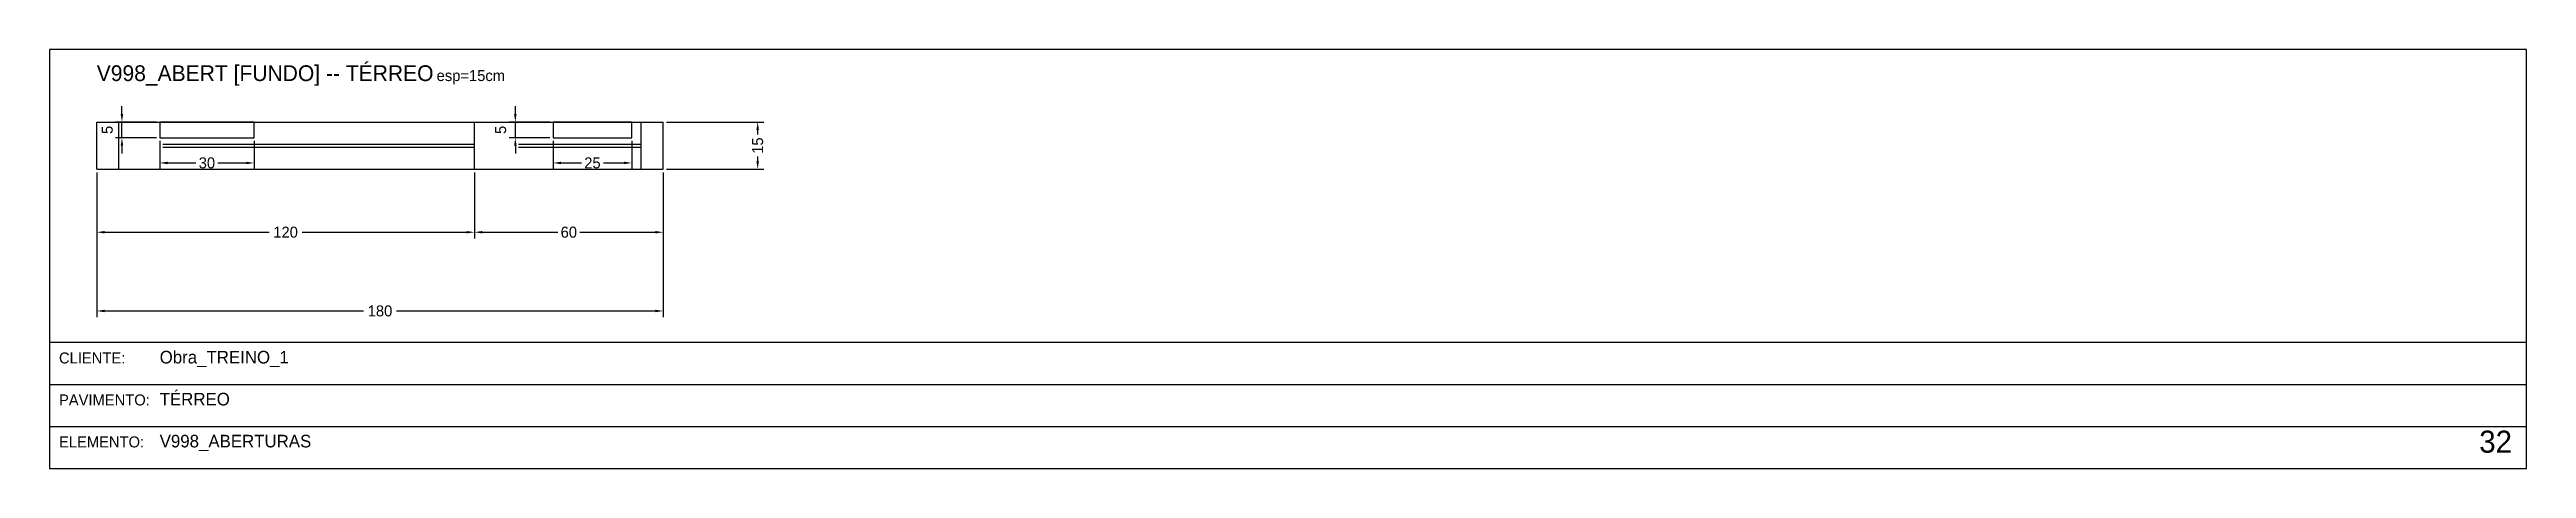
# Model space of a CAD drawing. Header units: metres. Extents: x 0 to 3208, y -1382 to -20.
# Drawn here: x 2421 to 3208, y -1224 to -1091 of the extents above; entities that cross this region are included whole.
import ezdxf

# ---------------------------------------------------------------- set-up
doc = ezdxf.new("R2010")
doc.units = ezdxf.units.M
for name, color, linetype in [('BORDA_CELULA', 9, 'Continuous'), ('CARIMBO', 9, 'Continuous'), ('COTA', 241, 'Continuous'), ('NOMENCLATURA', 7, 'Continuous'), ('Painéis', 200, 'Continuous'), ('SARR_2.2x7', 40, 'Continuous')]:
    doc.layers.add(name, color=color, linetype=linetype)
doc.dimstyles.new('COTA', dxfattribs={"dimtxt": 3.5, "dimasz": 2.5, "dimexe": 2, "dimexo": 1, "dimgap": 0.9, "dimtad": 1, "dimdec": 0, "dimrnd": 1, "dimcen": 2.5, "dimclrd": 4, "dimclre": 4, "dimclrt": 4, "dimazin": 3, "dimtfac": 1, "dimtmove": 0, "dimatfit": 3})

msp = doc.modelspace()

# ---------------------------------------------------------------- texts
at = {"layer": 'CARIMBO', "color": 9}
for s, p in [('CLIENTE:', (2424, -1190.67)), ('PAVIMENTO:', (2424, -1204)), ('ELEMENTO:', (2424, -1217.33))]:
    msp.add_text(s, height=3.5, dxfattribs=at).set_placement(p)
at = {"layer": 'CARIMBO', "color": 2}
for s, p in [('Obra_TREINO_1', (2456, -1190.67)), ('TÉRREO', (2456, -1204)), ('V998_ABERTURAS', (2456, -1217.33))]:
    msp.add_text(s, height=4, dxfattribs=at).set_placement(p)
at = {"layer": 'CARIMBO', "color": 3}
msp.add_text('32', height=7, dxfattribs=at).set_placement((3193, -1219))
at = {"layer": 'COTA'}
msp.add_text('esp=15cm', height=3.5, dxfattribs=at).set_placement((2544, -1101))
at = {"layer": 'NOMENCLATURA'}
msp.add_text('V998_ABERT [FUNDO] -- TÉRREO', height=5, dxfattribs=at).set_placement((2436, -1101))

# ---------------------------------------------------------------- blocks, each defined once
blk = doc.blocks.new('_CLOSEDFILLED')
at = {"color": 0, "linetype": 'BYBLOCK'}
blk.add_solid([(-1, 0.16), (0, 0), (-1, -0.16)], dxfattribs=at)
blk = doc.blocks.new('*D191')
at = {"color": 4}
for p, q in [((2436, -1130), (2436, -1151)), ((2556, -1130), (2556, -1151)), ((2438.5, -1149), (2490.75, -1149)), ((2501.25, -1149), (2553.5, -1149))]:
    blk.add_line(p, q, dxfattribs=at)
at = {"layer": 'Defpoints'}
for p in [(2436, -1129), (2556, -1129), (2436, -1149)]:
    blk.add_point(p, dxfattribs=at)
at = {"layer": 'COTA', "color": 4, "xscale": 2.5, "yscale": 2.5, "rotation": 180}
blk.add_blockref('_CLOSEDFILLED', (2436, -1149), dxfattribs=at)
at = {"layer": 'COTA', "color": 4, "xscale": 2.5, "yscale": 2.5}
blk.add_blockref('_CLOSEDFILLED', (2556, -1149), dxfattribs=at)
at = {"layer": 'COTA', "color": 4, "insert": (2496, -1149), "char_height": 3.5, "attachment_point": 5}
blk.add_mtext('120', dxfattribs=at)
blk = doc.blocks.new('*D192')
at = {"color": 4}
for p, q in [((2556, -1130), (2556, -1151)), ((2616, -1130), (2616, -1151)), ((2558.5, -1149), (2582.5, -1149)), ((2589.5, -1149), (2613.5, -1149))]:
    blk.add_line(p, q, dxfattribs=at)
at = {"layer": 'Defpoints'}
for p in [(2556, -1129), (2616, -1129), (2556, -1149)]:
    blk.add_point(p, dxfattribs=at)
at = {"layer": 'COTA', "color": 4, "xscale": 2.5, "yscale": 2.5, "rotation": 180}
blk.add_blockref('_CLOSEDFILLED', (2556, -1149), dxfattribs=at)
at = {"layer": 'COTA', "color": 4, "xscale": 2.5, "yscale": 2.5}
blk.add_blockref('_CLOSEDFILLED', (2616, -1149), dxfattribs=at)
at = {"layer": 'COTA', "color": 4, "insert": (2586, -1149), "char_height": 3.5, "attachment_point": 5}
blk.add_mtext('60', dxfattribs=at)
blk = doc.blocks.new('*D193')
at = {"color": 4}
for p, q in [((2436, -1130), (2436, -1176)), ((2616, -1130), (2616, -1176)), ((2438.5, -1174), (2520.75, -1174)), ((2531.25, -1174), (2613.5, -1174))]:
    blk.add_line(p, q, dxfattribs=at)
at = {"layer": 'Defpoints'}
for p in [(2436, -1129), (2616, -1129), (2436, -1174)]:
    blk.add_point(p, dxfattribs=at)
at = {"layer": 'COTA', "color": 4, "xscale": 2.5, "yscale": 2.5, "rotation": 180}
blk.add_blockref('_CLOSEDFILLED', (2436, -1174), dxfattribs=at)
at = {"layer": 'COTA', "color": 4, "xscale": 2.5, "yscale": 2.5}
blk.add_blockref('_CLOSEDFILLED', (2616, -1174), dxfattribs=at)
at = {"layer": 'COTA', "color": 4, "insert": (2526, -1174), "char_height": 3.5, "attachment_point": 5}
blk.add_mtext('180', dxfattribs=at)
blk = doc.blocks.new('*D194')
at = {"color": 4}
for p, q in [((2617, -1114), (2648, -1114)), ((2646, -1118), (2646, -1116.5)), ((2646, -1126.5), (2646, -1125)), ((2617, -1129), (2648, -1129))]:
    blk.add_line(p, q, dxfattribs=at)
at = {"layer": 'Defpoints'}
for p in [(2616, -1114), (2616, -1129), (2646, -1129)]:
    blk.add_point(p, dxfattribs=at)
at = {"layer": 'COTA', "color": 4, "xscale": 2.5, "yscale": 2.5}
for p, rotation in [((2646, -1114), 90), ((2646, -1129), 270)]:
    blk.add_blockref('_CLOSEDFILLED', p, dxfattribs=dict(at, rotation=rotation))
at = {"layer": 'COTA', "color": 4, "insert": (2646, -1121.5), "char_height": 3.5, "attachment_point": 5, "rotation": 90}
blk.add_mtext('15', dxfattribs=at)
blk = doc.blocks.new('*D195')
at = {"color": 4}
for p, q in [((2456, -1120), (2456, -1129)), ((2486, -1120), (2486, -1129)), ((2458.5, -1127), (2467.5, -1127)), ((2474.5, -1127), (2483.5, -1127))]:
    blk.add_line(p, q, dxfattribs=at)
at = {"layer": 'Defpoints'}
for p in [(2456, -1119), (2486, -1119), (2456, -1127)]:
    blk.add_point(p, dxfattribs=at)
at = {"layer": 'COTA', "color": 4, "xscale": 2.5, "yscale": 2.5, "rotation": 180}
blk.add_blockref('_CLOSEDFILLED', (2456, -1127), dxfattribs=at)
at = {"layer": 'COTA', "color": 4, "xscale": 2.5, "yscale": 2.5}
blk.add_blockref('_CLOSEDFILLED', (2486, -1127), dxfattribs=at)
at = {"layer": 'COTA', "color": 4, "insert": (2471, -1127), "char_height": 3.5, "attachment_point": 5}
blk.add_mtext('30', dxfattribs=at)
blk = doc.blocks.new('*D196')
at = {"color": 4}
for p, q in [((2444, -1111.5), (2444, -1109)), ((2455, -1114), (2442, -1114)), ((2444, -1119), (2444, -1114)), ((2455, -1119), (2442, -1119)), ((2444, -1121.5), (2444, -1124))]:
    blk.add_line(p, q, dxfattribs=at)
at = {"layer": 'Defpoints'}
for p in [(2456, -1114), (2444, -1119), (2456, -1119)]:
    blk.add_point(p, dxfattribs=at)
at = {"layer": 'COTA', "color": 4, "xscale": 2.5, "yscale": 2.5}
for p, rotation in [((2444, -1114), 270), ((2444, -1119), 90)]:
    blk.add_blockref('_CLOSEDFILLED', p, dxfattribs=dict(at, rotation=rotation))
at = {"layer": 'COTA', "color": 4, "insert": (2439.35, -1116.5), "char_height": 3.5, "attachment_point": 5, "rotation": 90}
blk.add_mtext('5', dxfattribs=at)
blk = doc.blocks.new('*D197')
at = {"color": 4}
for p, q in [((2581, -1120), (2581, -1129)), ((2606, -1120), (2606, -1129)), ((2583.5, -1127), (2590, -1127)), ((2597, -1127), (2603.5, -1127))]:
    blk.add_line(p, q, dxfattribs=at)
at = {"layer": 'Defpoints'}
for p in [(2581, -1119), (2606, -1119), (2581, -1127)]:
    blk.add_point(p, dxfattribs=at)
at = {"layer": 'COTA', "color": 4, "xscale": 2.5, "yscale": 2.5, "rotation": 180}
blk.add_blockref('_CLOSEDFILLED', (2581, -1127), dxfattribs=at)
at = {"layer": 'COTA', "color": 4, "xscale": 2.5, "yscale": 2.5}
blk.add_blockref('_CLOSEDFILLED', (2606, -1127), dxfattribs=at)
at = {"layer": 'COTA', "color": 4, "insert": (2593.5, -1127), "char_height": 3.5, "attachment_point": 5}
blk.add_mtext('25', dxfattribs=at)
blk = doc.blocks.new('*D198')
at = {"color": 4}
for p, q in [((2569, -1111.5), (2569, -1109)), ((2580, -1114), (2567, -1114)), ((2569, -1119), (2569, -1114)), ((2580, -1119), (2567, -1119)), ((2569, -1121.5), (2569, -1124))]:
    blk.add_line(p, q, dxfattribs=at)
at = {"layer": 'Defpoints'}
for p in [(2581, -1114), (2569, -1119), (2581, -1119)]:
    blk.add_point(p, dxfattribs=at)
at = {"layer": 'COTA', "color": 4, "xscale": 2.5, "yscale": 2.5}
for p, rotation in [((2569, -1114), 270), ((2569, -1119), 90)]:
    blk.add_blockref('_CLOSEDFILLED', p, dxfattribs=dict(at, rotation=rotation))
at = {"layer": 'COTA', "color": 4, "insert": (2564.35, -1116.5), "char_height": 3.5, "attachment_point": 5, "rotation": 90}
blk.add_mtext('5', dxfattribs=at)

# ---------------------------------------------------------------- dimensions: what is measured, and where the dimension line sits
at = {"layer": 'COTA'}
for base, p1, p2, picture, middle in [((2444, -1119), (2456, -1119), (2456, -1114), '*D196', (2439.35, -1116.5)), ((2569, -1119), (2581, -1119), (2581, -1114), '*D198', (2564.35, -1116.5)), ((2646, -1129), (2616, -1129), (2616, -1114), '*D194', (2646, -1121.5))]:
    dim = msp.add_linear_dim(base=base, p1=p1, p2=p2, angle=90, dimstyle='COTA', dxfattribs=at)
    dim.commit()
    dim.dimension.update_dxf_attribs({"geometry": picture, "text_midpoint": middle})
for base, p1, p2, picture, middle in [((2456, -1127), (2456, -1119), (2486, -1119), '*D195', (2471, -1127)), ((2581, -1127), (2581, -1119), (2606, -1119), '*D197', (2593.5, -1127)), ((2436, -1149), (2436, -1129), (2556, -1129), '*D191', (2496, -1149)), ((2436, -1174), (2436, -1129), (2616, -1129), '*D193', (2526, -1174)), ((2556, -1149), (2556, -1129), (2616, -1129), '*D192', (2586, -1149))]:
    dim = msp.add_linear_dim(base=base, p1=p1, p2=p2, dimstyle='COTA', dxfattribs=at)
    dim.commit()
    dim.dimension.update_dxf_attribs({"geometry": picture, "text_midpoint": middle})

# ---------------------------------------------------------------- linework, layer by layer
at = {"layer": 'BORDA_CELULA'}
for points in [[(2421, -1224), (3208, -1224), (3208, -1091), (2421, -1091)], [(2421, -1224), (3208, -1224), (3208, -1184), (2421, -1184)]]:
    msp.add_lwpolyline(points, close=True, dxfattribs=at)
at = {"layer": 'CARIMBO'}
for p, q in [((2421, -1197.33), (3208, -1197.33)), ((2421, -1210.67), (3208, -1210.67)), ((2421, -1224), (3208, -1224))]:
    msp.add_line(p, q, dxfattribs=at)
at = {"layer": 'COTA'}
for points in [[(2456, -1119), (2486, -1119), (2486, -1114), (2456, -1114)], [(2581, -1119), (2606, -1119), (2606, -1114), (2581, -1114)]]:
    msp.add_lwpolyline(points, close=True, dxfattribs=at)
at = {"layer": 'Painéis'}
for points in [[(2436, -1129), (2436, -1114)], [(2436, -1114), (2556, -1114)], [(2556, -1114), (2616, -1114)], [(2556, -1129), (2556, -1114)], [(2616, -1129), (2616, -1114)], [(2436, -1129), (2556, -1129)], [(2556, -1129), (2616, -1129)]]:
    msp.add_lwpolyline(points, dxfattribs=at)
at = {"layer": 'SARR_2.2x7'}
for points in [[(2443, -1129), (2443, -1114)], [(2609, -1129), (2609, -1114)], [(2457, -1121), (2556, -1121)], [(2457, -1122), (2556, -1122)], [(2570, -1121), (2609, -1121)], [(2570, -1122), (2609, -1122)]]:
    msp.add_lwpolyline(points, dxfattribs=at)

msp.set_redraw_order([(e.dxf.handle, doc.entitydb.next_handle()) for e in msp.query("TEXT MTEXT ATTDEF DIMENSION ARC_DIMENSION")])  # texts and dimensions are drawn at this point

doc.saveas('drawing.dxf')
